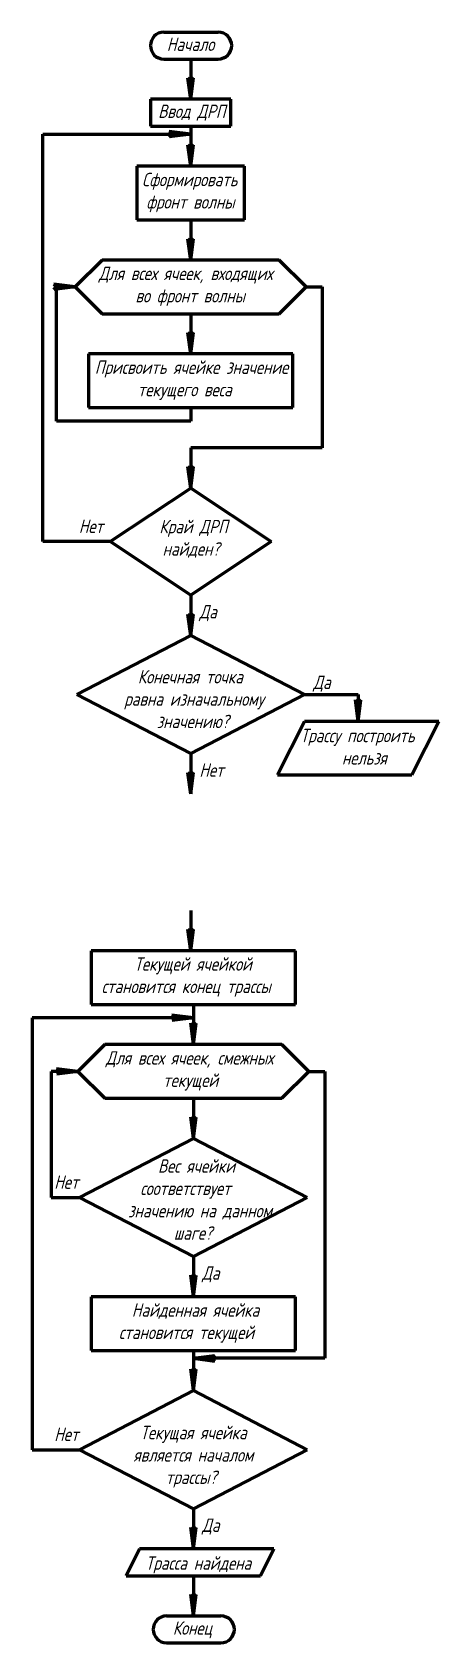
# Model space of a CAD drawing. Header units: millimetres. Extents: x 0 to 5528, y 0 to 1574.
# Drawn here: x 5376 to 5528, y 433 to 1033 of the extents above; entities that cross this region are included whole.
import ezdxf

# ---------------------------------------------------------------- set-up
doc = ezdxf.new("R2010")
doc.units = ezdxf.units.MM
doc.layers.add('0.3', color=130, linetype='Continuous', lineweight=30)
doc.layers.add('0.6', color=255, linetype='Continuous', lineweight=60)
doc.styles.add('ГОСТ', font='GOST_A.TTF', dxfattribs={"oblique": 15, "height": 5})

msp = doc.modelspace()

# ---------------------------------------------------------------- texts
at = {"layer": '0.3', "char_height": 5, "attachment_point": 1, "style": 'ГОСТ'}
for s, width, heights, insert in [('\\pi6.0592;Начало', 30.26829, [17.198], (5420.301, 1031.462)), ('\\pi2.8454;Ввод ДРП', 30.26829, [17.198], (5420.301, 1006.462)), ('\\pi-0.8394;Сформировать \\P\\pi0.76846;фронт волны', 35.78296, [17.198], (5417.985, 981.016)), ('\\pi4.8252;Для всех ячеек, входящих \\P\\pi18.464;во фронт волны', 78.68568, [17.198], (5396.206, 946.016)), ('\\pi3.3499;Присвоить ячейке значение \\P\\pi19.35;текущего веса', 78.68568, [17.198], (5396.206, 911.016)), ('Нет', 12.3238, [5.67], (5393.612, 851.693)), ('\\pi5.6028;Край ДРП \\P\\pi6.8023;найден?', 35.78296, [17.198], (5417.985, 851.587)), ('Да', 12.3238, [5.67], (5438.494, 819.821)), ('\\pi5.9949;Конечная точка \\P\\pi0.90435;равна изначальному \\P\\pi13.031;значению?', 53.76337, [25.043], (5409.572, 795.583)), ('Да', 12.3238, [5.67], (5480.883, 793.508)), ('\\pi15.246;Трассу построить\\P\\pi30.727;нельзя', 78.68568, [17.198], (5460.865, 773.655)), ('Нет', 12.3238, [5.67], (5438.494, 760.774)), ('\\pi17.032;Текущей ячейкой \\P\\pi4.8736;становится конец трассы', 78.68568, [17.198], (5397.206, 688.442)), ('\\pi6.455;Для всех ячеек, смежных \\P\\pi27.764;текущей', 78.68568, [17.198], (5397.206, 653.442)), ('\\pi12.526;Вес ячейки \\P\\pi5.9128;соответствует \\P\\pi1.3401;значению на данном \\P\\pi18.398;шаге?', 53.93408, [30.673], (5410.572, 613.112)), ('Нет', 12.3238, [5.67], (5384.438, 607.095)), ('Да', 12.3238, [5.67], (5439.494, 573.201)), ('\\pi16.128;Найденная ячейка \\P\\pi11.311;становится текущей', 78.68568, [17.198], (5397.206, 559.395)), ('Нет', 12.3238, [5.67], (5384.438, 513.049)), ('\\pi5.9009;Текущая ячейка \\P\\pi3.3982;является началом \\P\\pi15.36;трассы?', 53.93408, [30.673], (5410.572, 513.708)), ('Да', 12.3238, [5.67], (5439.494, 479.154)), ('\\pi18.99;Трасса найдена', 78.68568, [17.198], (5399.476, 465.011)), ('\\pi7.311;Конец', 30.26829, [17.198], (5421.301, 440.795))]:
    msp.add_mtext_dynamic_manual_height_columns(s, width=width, gutter_width=12.5, heights=heights, dxfattribs=dict(at, insert=insert))

# ---------------------------------------------------------------- hatches: boundary and pattern name
at = {"layer": '0.6'}
h = msp.add_hatch(color=256, dxfattribs=at)
h.dxf.hatch_style = 1
h.paths.add_polyline_path([(5436.256, 1016.462), (5435.256, 1015.462), (5435.256, 1008.462)])
h.paths.add_polyline_path([(5435.256, 1008.462), (5435.256, 1015.462), (5434.256, 1016.462)])
h = msp.add_hatch(color=256, dxfattribs=at)
h.dxf.hatch_style = 1
h.paths.add_polyline_path([(5427.256, 996.462), (5428.256, 995.462), (5435.256, 995.462)])
h.paths.add_polyline_path([(5435.256, 995.462), (5428.256, 995.462), (5427.256, 994.462)])
h = msp.add_hatch(color=256, dxfattribs=at)
h.dxf.hatch_style = 1
h.paths.add_polyline_path([(5436.256, 991.462), (5435.256, 990.462), (5435.256, 983.462)])
h.paths.add_polyline_path([(5435.256, 983.462), (5435.256, 990.462), (5434.256, 991.462)])
h = msp.add_hatch(color=256, dxfattribs=at)
h.dxf.hatch_style = 1
h.paths.add_polyline_path([(5436.256, 956.462), (5435.256, 955.462), (5435.256, 948.462)])
h.paths.add_polyline_path([(5435.256, 948.462), (5435.256, 955.462), (5434.256, 956.462)])
h = msp.add_hatch(color=256, dxfattribs=at)
h.dxf.hatch_style = 1
h.paths.add_polyline_path([(5384.256, 939.462), (5385.256, 938.462), (5392.256, 938.462)])
h.paths.add_polyline_path([(5392.256, 938.462), (5385.256, 938.462), (5384.256, 937.462)])
h = msp.add_hatch(color=256, dxfattribs=at)
h.dxf.hatch_style = 1
h.paths.add_polyline_path([(5436.256, 921.462), (5435.256, 920.462), (5435.256, 913.462)])
h.paths.add_polyline_path([(5435.256, 913.462), (5435.256, 920.462), (5434.256, 921.462)])
h = msp.add_hatch(color=256, dxfattribs=at)
h.dxf.hatch_style = 1
h.paths.add_polyline_path([(5436.256, 871.462), (5435.256, 870.462), (5435.256, 863.462)])
h.paths.add_polyline_path([(5435.256, 863.462), (5435.256, 870.462), (5434.256, 871.462)])
h = msp.add_hatch(color=256, dxfattribs=at)
h.dxf.hatch_style = 1
h.paths.add_polyline_path([(5436.256, 816.462), (5435.256, 815.462), (5435.256, 808.462)])
h.paths.add_polyline_path([(5435.256, 808.462), (5435.256, 815.462), (5434.256, 816.462)])
h = msp.add_hatch(color=256, dxfattribs=at)
h.dxf.hatch_style = 1
h.paths.add_polyline_path([(5498.644, 784.439), (5497.644, 783.439), (5497.644, 776.439)])
h.paths.add_polyline_path([(5497.644, 776.439), (5497.644, 783.439), (5496.644, 784.439)])
h = msp.add_hatch(color=256, dxfattribs=at)
h.dxf.hatch_style = 1
h.paths.add_polyline_path([(5436.256, 757.415), (5435.256, 756.415), (5435.256, 749.415)])
h.paths.add_polyline_path([(5435.256, 749.415), (5435.256, 756.415), (5434.256, 757.415)])
h = msp.add_hatch(color=256, dxfattribs=at)
h.dxf.hatch_style = 1
h.paths.add_polyline_path([(5436.256, 698.888), (5435.256, 697.888), (5435.256, 690.888)])
h.paths.add_polyline_path([(5435.256, 690.888), (5435.256, 697.888), (5434.256, 698.888)])
h = msp.add_hatch(color=256, dxfattribs=at)
h.dxf.hatch_style = 1
h.paths.add_polyline_path([(5428.256, 666.888), (5429.256, 665.888), (5436.256, 665.888)])
h.paths.add_polyline_path([(5436.256, 665.888), (5429.256, 665.888), (5428.256, 664.888)])
h = msp.add_hatch(color=256, dxfattribs=at)
h.dxf.hatch_style = 1
h.paths.add_polyline_path([(5437.256, 663.888), (5436.256, 662.888), (5436.256, 655.888)])
h.paths.add_polyline_path([(5436.256, 655.888), (5436.256, 662.888), (5435.256, 663.888)])
h = msp.add_hatch(color=256, dxfattribs=at)
h.dxf.hatch_style = 1
h.paths.add_polyline_path([(5385.256, 646.888), (5386.256, 645.888), (5393.256, 645.888)])
h.paths.add_polyline_path([(5393.256, 645.888), (5386.256, 645.888), (5385.256, 644.888)])
h = msp.add_hatch(color=256, dxfattribs=at)
h.dxf.hatch_style = 1
h.paths.add_polyline_path([(5437.256, 628.888), (5436.256, 627.888), (5436.256, 620.888)])
h.paths.add_polyline_path([(5436.256, 620.888), (5436.256, 627.888), (5435.256, 628.888)])
h = msp.add_hatch(color=256, dxfattribs=at)
h.dxf.hatch_style = 1
h.paths.add_polyline_path([(5437.256, 569.842), (5436.256, 568.842), (5436.256, 561.842)])
h.paths.add_polyline_path([(5436.256, 561.842), (5436.256, 568.842), (5435.256, 569.842)])
h = msp.add_hatch(color=256, dxfattribs=at)
h.dxf.hatch_style = 1
h.paths.add_polyline_path([(5437.256, 534.842), (5436.256, 533.842), (5436.256, 526.842)])
h.paths.add_polyline_path([(5436.256, 526.842), (5436.256, 533.842), (5435.256, 534.842)])
h = msp.add_hatch(color=256, dxfattribs=at)
h.dxf.hatch_style = 1
h.paths.add_polyline_path([(5444.256, 537.888), (5443.256, 538.888), (5436.256, 538.888)])
h.paths.add_polyline_path([(5436.256, 538.888), (5443.256, 538.888), (5444.256, 539.888)])
h = msp.add_hatch(color=256, dxfattribs=at)
h.dxf.hatch_style = 1
h.paths.add_polyline_path([(5437.256, 475.795), (5436.256, 474.795), (5436.256, 467.795)])
h.paths.add_polyline_path([(5436.256, 467.795), (5436.256, 474.795), (5435.256, 475.795)])
h = msp.add_hatch(color=256, dxfattribs=at)
h.dxf.hatch_style = 1
h.paths.add_polyline_path([(5437.256, 450.795), (5436.256, 449.795), (5436.256, 442.795)])
h.paths.add_polyline_path([(5436.256, 442.795), (5436.256, 449.795), (5435.256, 450.795)])

# ---------------------------------------------------------------- linework, layer by layer
for p, q in [((5425.256, 1033.462), (5445.524, 1033.462)), ((5425.256, 1033.462), (5435.256, 1033.462)), ((5425.256, 1023.462), (5445.524, 1023.462)), ((5425.256, 1023.462), (5435.256, 1023.462)), ((5435.256, 1023.462), (5435.256, 1008.462)), ((5435.256, 1008.462), (5434.256, 1016.462)), ((5434.256, 1016.462), (5435.256, 1015.462)), ((5435.256, 1008.462), (5436.256, 1016.462)), ((5436.256, 1016.462), (5435.256, 1015.462)), ((5435.256, 1008.462), (5420.256, 1008.462)), ((5420.256, 1008.462), (5420.256, 998.462)), ((5450.256, 1008.462), (5435.256, 1008.462)), ((5450.256, 998.462), (5450.256, 1008.462)), ((5420.256, 998.462), (5450.256, 998.462)), ((5435.256, 998.462), (5435.256, 983.462)), ((5380.256, 843.462), (5380.256, 995.462)), ((5380.256, 995.462), (5435.256, 995.462)), ((5435.256, 995.462), (5427.256, 996.462)), ((5427.256, 996.462), (5428.256, 995.462)), ((5435.256, 995.462), (5427.256, 994.462)), ((5427.256, 994.462), (5428.256, 995.462)), ((5435.256, 983.462), (5434.256, 991.462)), ((5434.256, 991.462), (5435.256, 990.462)), ((5435.256, 983.462), (5436.256, 991.462)), ((5436.256, 991.462), (5435.256, 990.462)), ((5435.256, 983.462), (5415.256, 983.462)), ((5415.256, 983.462), (5415.256, 963.462)), ((5455.256, 983.462), (5435.256, 983.462)), ((5455.256, 963.462), (5455.256, 983.462)), ((5415.256, 963.462), (5455.256, 963.462)), ((5435.256, 963.462), (5435.256, 948.462)), ((5435.256, 948.462), (5434.256, 956.462)), ((5434.256, 956.462), (5435.256, 955.462)), ((5435.256, 948.462), (5436.256, 956.462)), ((5436.256, 956.462), (5435.256, 955.462)), ((5402.256, 948.462), (5392.256, 938.462)), ((5435.256, 948.462), (5402.256, 948.462)), ((5468.256, 948.462), (5435.256, 948.462)), ((5478.256, 938.462), (5468.256, 948.462)), ((5392.256, 938.462), (5384.256, 939.462)), ((5384.256, 939.462), (5385.256, 938.462)), ((5392.256, 938.462), (5384.256, 937.462)), ((5384.256, 937.462), (5385.256, 938.462)), ((5385.256, 888.462), (5385.256, 938.462)), ((5385.256, 938.462), (5392.256, 938.462)), ((5392.256, 938.462), (5402.256, 928.462)), ((5468.256, 928.462), (5478.256, 938.462)), ((5478.256, 938.462), (5484.256, 938.462)), ((5484.256, 938.462), (5484.256, 878.462)), ((5402.256, 928.462), (5468.256, 928.462)), ((5435.256, 928.462), (5435.256, 913.462)), ((5435.256, 913.462), (5434.256, 921.462)), ((5434.256, 921.462), (5435.256, 920.462)), ((5435.256, 913.462), (5436.256, 921.462)), ((5436.256, 921.462), (5435.256, 920.462)), ((5435.256, 913.462), (5397.256, 913.462)), ((5397.256, 913.462), (5397.256, 893.462)), ((5473.256, 913.462), (5435.256, 913.462)), ((5473.256, 893.462), (5473.256, 913.462)), ((5397.256, 893.462), (5473.256, 893.462)), ((5435.256, 893.462), (5435.256, 888.462)), ((5435.256, 888.462), (5385.256, 888.462)), ((5435.256, 878.462), (5435.256, 863.462)), ((5484.256, 878.462), (5435.256, 878.462)), ((5435.256, 863.462), (5434.256, 871.462)), ((5434.256, 871.462), (5435.256, 870.462)), ((5435.256, 863.462), (5436.256, 871.462)), ((5436.256, 871.462), (5435.256, 870.462)), ((5405.256, 843.462), (5435.256, 863.462)), ((5435.256, 863.462), (5465.256, 843.462)), ((5405.256, 843.462), (5380.256, 843.462)), ((5435.256, 823.462), (5405.256, 843.462)), ((5465.256, 843.462), (5435.256, 823.462)), ((5435.256, 823.462), (5435.256, 808.462)), ((5435.256, 808.462), (5434.256, 816.462)), ((5434.256, 816.462), (5435.256, 815.462)), ((5435.256, 808.462), (5436.256, 816.462)), ((5436.256, 816.462), (5435.256, 815.462)), ((5435.256, 808.462), (5392.867, 786.439)), ((5435.256, 808.462), (5477.644, 786.439)), ((5435.256, 764.415), (5392.867, 786.439)), ((5435.256, 764.415), (5477.644, 786.439)), ((5477.644, 786.439), (5497.644, 786.439)), ((5497.644, 776.439), (5496.644, 784.439)), ((5496.644, 784.439), (5497.644, 783.439)), ((5497.644, 786.439), (5497.644, 776.439)), ((5497.644, 786.439), (5497.644, 776.439)), ((5497.644, 776.439), (5498.644, 784.439)), ((5498.644, 784.439), (5497.644, 783.439)), ((5477.644, 776.439), (5467.644, 756.439)), ((5502.644, 776.439), (5477.644, 776.439)), ((5527.644, 776.439), (5502.644, 776.439)), ((5517.644, 756.439), (5527.644, 776.439)), ((5435.256, 764.415), (5435.256, 749.415)), ((5435.256, 749.415), (5434.256, 757.415)), ((5434.256, 757.415), (5435.256, 756.415)), ((5435.256, 749.415), (5436.256, 757.415)), ((5436.256, 757.415), (5435.256, 756.415)), ((5467.644, 756.439), (5517.644, 756.439)), ((5435.256, 705.888), (5435.256, 690.888)), ((5435.256, 690.888), (5434.256, 698.888)), ((5434.256, 698.888), (5435.256, 697.888)), ((5435.256, 690.888), (5436.256, 698.888)), ((5436.256, 698.888), (5435.256, 697.888)), ((5436.256, 690.888), (5398.256, 690.888)), ((5398.256, 690.888), (5398.256, 670.888)), ((5474.256, 690.888), (5436.256, 690.888)), ((5474.256, 670.888), (5474.256, 690.888)), ((5398.256, 670.888), (5474.256, 670.888)), ((5436.256, 665.888), (5428.256, 666.888)), ((5436.256, 670.888), (5436.256, 665.888)), ((5436.256, 670.888), (5436.256, 655.888)), ((5436.256, 670.888), (5436.256, 665.888)), ((5436.256, 665.888), (5376.256, 665.888)), ((5376.256, 665.888), (5376.256, 504.818)), ((5436.256, 665.888), (5426.256, 665.888)), ((5436.256, 665.888), (5428.256, 664.888)), ((5429.256, 665.888), (5436.256, 665.888)), ((5436.256, 655.888), (5435.256, 663.888)), ((5435.256, 663.888), (5436.256, 662.888)), ((5436.256, 655.888), (5437.256, 663.888)), ((5437.256, 663.888), (5436.256, 662.888)), ((5403.256, 655.888), (5393.256, 645.888)), ((5436.256, 655.888), (5403.256, 655.888)), ((5469.256, 655.888), (5436.256, 655.888)), ((5479.256, 645.888), (5469.256, 655.888)), ((5393.256, 645.888), (5383.256, 645.888)), ((5383.256, 645.888), (5383.256, 598.865)), ((5393.256, 645.888), (5385.256, 646.888)), ((5393.256, 645.888), (5385.256, 644.888)), ((5386.256, 645.888), (5393.256, 645.888)), ((5393.256, 645.888), (5403.256, 635.888)), ((5469.256, 635.888), (5479.256, 645.888)), ((5479.256, 645.888), (5485.256, 645.888)), ((5485.256, 645.888), (5485.256, 538.888)), ((5403.256, 635.888), (5469.256, 635.888)), ((5436.256, 635.888), (5436.256, 620.888)), ((5436.256, 620.888), (5435.256, 628.888)), ((5435.256, 628.888), (5436.256, 627.888)), ((5436.256, 620.888), (5437.256, 628.888)), ((5437.256, 628.888), (5436.256, 627.888)), ((5436.256, 620.888), (5393.867, 598.865)), ((5436.256, 620.888), (5478.644, 598.865)), ((5383.256, 598.865), (5393.867, 598.865)), ((5436.256, 576.842), (5393.867, 598.865)), ((5436.256, 576.842), (5478.644, 598.865)), ((5436.256, 576.842), (5436.256, 561.842)), ((5436.256, 561.842), (5435.256, 569.842)), ((5435.256, 569.842), (5436.256, 568.842)), ((5436.256, 561.842), (5437.256, 569.842)), ((5437.256, 569.842), (5436.256, 568.842)), ((5436.256, 561.842), (5398.256, 561.842)), ((5398.256, 561.842), (5398.256, 541.842)), ((5474.256, 561.842), (5436.256, 561.842)), ((5474.256, 541.842), (5474.256, 561.842)), ((5398.256, 541.842), (5474.256, 541.842)), ((5436.256, 541.842), (5436.256, 536.842)), ((5436.256, 541.842), (5436.256, 526.842)), ((5436.256, 526.842), (5435.256, 534.842)), ((5435.256, 534.842), (5436.256, 533.842)), ((5436.256, 538.888), (5444.256, 539.888)), ((5485.256, 538.888), (5436.256, 538.888)), ((5436.256, 538.888), (5444.256, 537.888)), ((5436.256, 526.842), (5437.256, 534.842)), ((5437.256, 534.842), (5436.256, 533.842)), ((5444.256, 539.888), (5443.256, 538.888)), ((5444.256, 537.888), (5443.256, 538.888)), ((5436.256, 526.842), (5393.867, 504.818)), ((5436.256, 526.842), (5478.644, 504.818)), ((5376.256, 504.818), (5383.256, 504.818)), ((5383.256, 504.818), (5393.867, 504.818)), ((5436.256, 482.795), (5393.867, 504.818)), ((5436.256, 482.795), (5478.644, 504.818)), ((5436.256, 482.795), (5436.256, 467.795)), ((5436.256, 467.795), (5435.256, 475.795)), ((5435.256, 475.795), (5436.256, 474.795)), ((5436.256, 467.795), (5437.256, 475.795)), ((5437.256, 475.795), (5436.256, 474.795)), ((5416.256, 467.795), (5411.256, 457.795)), ((5441.256, 467.795), (5416.256, 467.795)), ((5466.256, 467.795), (5441.256, 467.795)), ((5461.256, 457.795), (5466.256, 467.795)), ((5411.256, 457.795), (5461.256, 457.795)), ((5436.256, 457.795), (5436.256, 442.795)), ((5436.256, 442.795), (5435.256, 450.795)), ((5435.256, 450.795), (5436.256, 449.795)), ((5436.256, 442.795), (5437.256, 450.795)), ((5437.256, 450.795), (5436.256, 449.795)), ((5426.256, 442.795), (5446.524, 442.795)), ((5426.256, 442.795), (5436.256, 442.795)), ((5426.256, 432.795), (5446.524, 432.795)), ((5426.256, 432.795), (5436.256, 432.795))]:
    msp.add_line(p, q, dxfattribs=at)
for centre, start, end in [((5425.256, 1028.462), 90, 270), ((5445.524, 1028.462), 270, 90), ((5426.256, 437.795), 90, 270), ((5446.524, 437.795), 270, 90)]:
    msp.add_arc(centre, 5, start, end, dxfattribs=at)

msp.set_redraw_order([(e.dxf.handle, doc.entitydb.next_handle()) for e in msp.query("TEXT MTEXT ATTDEF DIMENSION ARC_DIMENSION")])  # texts and dimensions are drawn at this point

doc.saveas('drawing.dxf')
